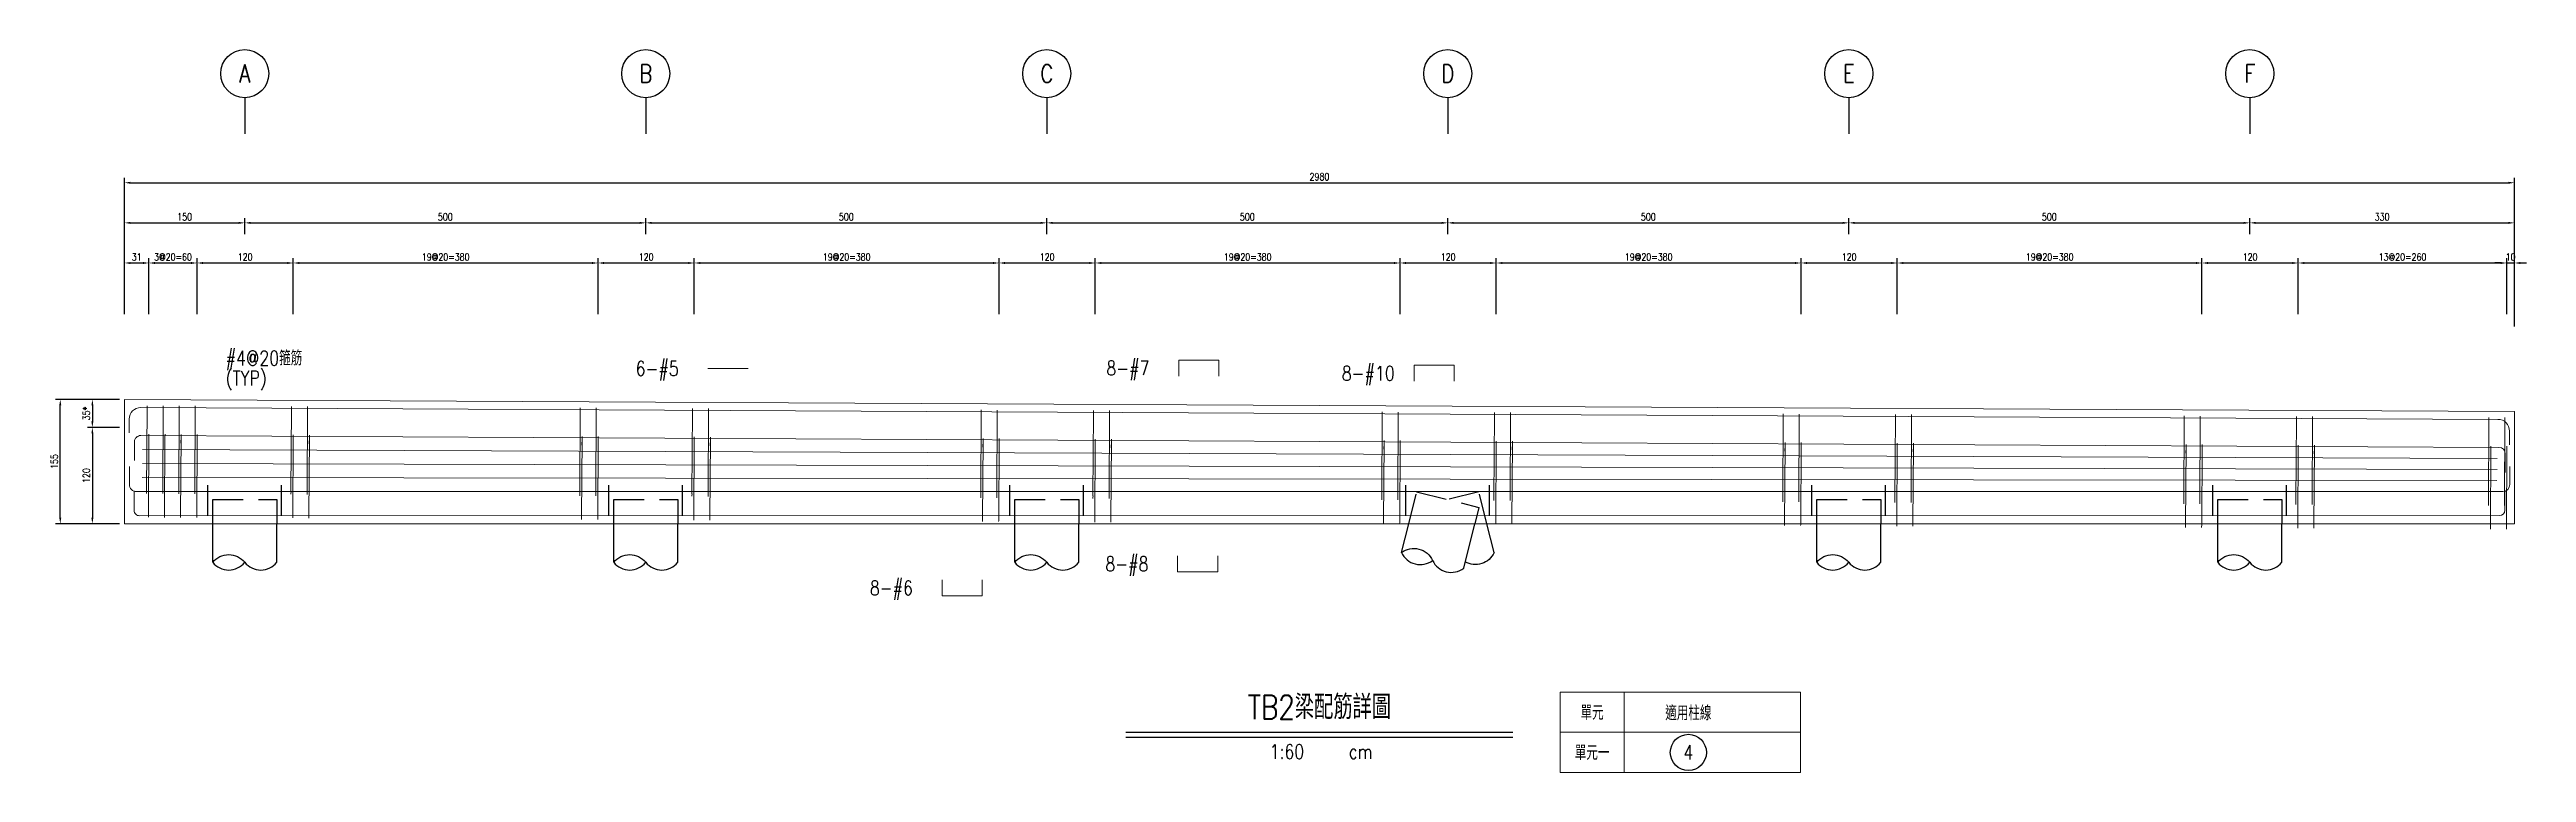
# Model space of a CAD drawing. Extents: x -4754 to 4976, y -19960 to 3841.
# Drawn here: x -359 to 2730, y -15910 to -15009 of the extents above; entities that cross this region are included whole.
import ezdxf
from ezdxf.enums import TextEntityAlignment as Align

# ---------------------------------------------------------------- set-up
doc = ezdxf.new("R2010")
doc.units = 0
doc.header["$LTSCALE"] = 3
doc.linetypes.add('DASHED', pattern=[19.05, 12.7, -6.35])
doc.layers.get('0').update_dxf_attribs({"linetype": 'CONTINUOUS'})
doc.layers.add('HB_0', color=7, linetype='CONTINUOUS', transparency=0.5)
for name, color, linetype in [('HB_DIM', 1, 'CONTINUOUS'), ('HB_SYMBOLS', 7, 'CONTINUOUS'), ('HB_TXT_CTEXT', 2, 'CONTINUOUS'), ('鋼筋', 3, 'CONTINUOUS')]:
    doc.layers.add(name, color=color, linetype=linetype)
doc.styles.get("Standard").update_dxf_attribs({"font": 'ROMANS.shx', "width": 0.8, "bigfont": 'chineset.shx'})
doc.dimstyles.new('30', dxfattribs={"dimscale": 3, "dimtxt": 3, "dimasz": 2.5, "dimexe": 2, "dimexo": 2, "dimgap": 1, "dimtad": 1, "dimdsep": 46, "dimtxsty": 'Standard', "dimcen": 0, "dimclrd": 256, "dimclre": 256, "dimclrt": 2, "dimadec": 0, "dimazin": 0, "dimtfac": 1, "dimtix": 1, "dimtmove": 2, "dimatfit": 3, "dimfxl": 1, "dimtolj": 1, "dimtzin": 0, "dimarcsym": 0})

msp = doc.modelspace()

# ---------------------------------------------------------------- texts
at = {"layer": 'HB_TXT_CTEXT', "linetype": 'Continuous', "width": 0.8}
for s, p in [('#4@20箍筋', (-139.229, -15393.418, 35.225)), ('(TYP)', (-139.229, -15418.418, 35.225)), (' 6-#5', (362.142, -15406.359, 50)), (' 8-#7', (949.051, -15405.823, -50)), (' 8-#10', (1242.523, -15412.301, -38)), (' 8-#8', (947.798, -15649.808, -50)), (' 8-#6', (654.132, -15679.826, -50))]:
    msp.add_text(s, height=18, dxfattribs=at).set_placement(p, align=Align.MIDDLE_LEFT)
for s, p in [('單元', (1564.573, -15834.802)), ('適用柱線', (1684.573, -15834.802)), ('單元一', (1564.573, -15884.802))]:
    msp.add_text(s, height=18, dxfattribs=at).set_placement(p, align=Align.MIDDLE)

# ---------------------------------------------------------------- blocks, each defined once
blk = doc.blocks.new('pile_vertical')
at = {"color": 252, "linetype": 'DASHED'}
for p, q in [((-46, 10), (-46, 50)), ((46, 10), (46, 50))]:
    blk.add_line(p, q, dxfattribs=at)
at = {"linetype": 'Continuous'}
for p, q in [((-40, -48.1), (-40, 0)), ((40, -48.1), (40, 0))]:
    blk.add_line(p, q, dxfattribs=at)
at = {"color": 252, "linetype": 'DASHED'}
blk.add_lwpolyline([(-40, 0), (-40, 30), (40, 30), (40, 0)], dxfattribs=at)
at = {"linetype": 'Continuous'}
for points in [[(-40, -48.1, -0.48), (0, -48.1, 0.48), (40, -48.1, 0.48)], [(-40, -48.1, 0.48), (0, -48.1, 0.48)]]:
    blk.add_lwpolyline(points, format="xyb", dxfattribs=at)
blk = doc.blocks.new('pile_racked_Transverse')
at = {"layer": 'HB_0', "color": 252, "linetype": 'DASHED'}
for p, q in [((-52.2, 10), (-52.2, 50)), ((52.2, 10), (52.2, 50))]:
    blk.add_line(p, q, dxfattribs=at)
at = {"layer": 'HB_0', "linetype": 'Continuous'}
for p, q in [((-57.7, -36), (-48.7, 0)), ((19.9, -55.4), (33.7, 0)), ((57.7, -36), (48.7, 0))]:
    blk.add_line(p, q, dxfattribs=at)
at = {"layer": 'HB_0', "color": 252, "linetype": 'DASHED'}
for points in [[(-48.7, 0), (-38.8, 39.7), (38.8, 20.3), (33.7, 0)], [(48.7, 0), (38.8, 39.7), (0, 30)]]:
    blk.add_lwpolyline(points, dxfattribs=at)
at = {"layer": 'HB_0', "linetype": 'Continuous'}
for points in [[(-57.7, -36, -0.48), (-18.9, -45.7, 0.48), (19.9, -55.4, 0.48)], [(-57.7, -36, 0.48), (-18.9, -45.7, 0.48)], [(57.7, -36, -0.439137), (21.8, -47.6, -0.439137)]]:
    blk.add_lwpolyline(points, format="xyb", dxfattribs=at)
blk = doc.blocks.new('line_guide')
at = {"color": 4, "linetype": 'Continuous'}
blk.add_line((0, 0), (0, -45), dxfattribs=at)
blk.add_circle((0, 30), 30, dxfattribs=at)
at = {"color": 4, "linetype": 'Continuous', "width": 0.8}
blk.add_attdef('A', text='', height=22.5, dxfattribs=at).set_placement((0, 30), align=Align.MIDDLE)
blk = doc.blocks.new('title_beam')
at = {"color": 3, "linetype": 'Continuous'}
blk.add_line((-241.2, 0), (241.2, 0), dxfattribs=at)
at = {"color": 1, "linetype": 'Continuous'}
blk.add_line((-241.2, -6), (241.2, -6), dxfattribs=at)
at = {"color": 3, "linetype": 'Continuous', "width": 0.8}
blk.add_attdef('TITLE', text='', height=30, dxfattribs=at).set_placement((0, 33), align=Align.MIDDLE)
at = {"linetype": 'Continuous', "width": 0.8}
blk.add_attdef('SCALE', text='', height=18, dxfattribs=at).set_placement((-40.6, -24), align=Align.MIDDLE)
blk.add_attdef('CM', (36.5, -33), '', height=18, dxfattribs=at)
blk = doc.blocks.new('line_tag')
at = {"layer": 'HB_SYMBOLS', "color": 4, "linetype": 'Continuous'}
blk.add_circle((0, 0), 22.5, dxfattribs=at)
at = {"color": 4, "linetype": 'Continuous', "width": 0.8}
blk.add_attdef('A', text='', height=18, dxfattribs=at).set_placement((0, 0), align=Align.MIDDLE)
blk = doc.blocks.new('*D419')
at = {"layer": 'HB_DIM', "linetype": 'Continuous', "lineweight": -2}
for p, q in [((-271.4, -15444.8), (-311.4, -15444.8)), ((-305.4, -15452.3), (-305.4, -15472.3)), ((-271.4, -15479.8), (-311.4, -15479.8))]:
    blk.add_line(p, q, dxfattribs=at)
at = {"layer": 'HB_DIM'}
for points in [[(-304.2, -15452.3), (-306.7, -15452.3), (-305.4, -15444.8)], [(-306.7, -15472.3), (-304.2, -15472.3), (-305.4, -15479.8)]]:
    blk.add_solid(points, dxfattribs=at)
at = {"layer": 'HB_DIM', "color": 2, "linetype": 'Continuous', "insert": (-312.9, -15462.3), "char_height": 9, "attachment_point": 5, "rotation": 90}
blk.add_mtext('\\A1;35*', dxfattribs=at)
blk = doc.blocks.new('*D420')
at = {"layer": 'HB_DIM', "linetype": 'Continuous', "lineweight": -2}
for p, q in [((-271.4, -15479.8), (-311.4, -15479.8)), ((-305.4, -15487.3), (-305.4, -15592.3)), ((-271.4, -15599.8), (-311.4, -15599.8))]:
    blk.add_line(p, q, dxfattribs=at)
at = {"layer": 'HB_DIM'}
for points in [[(-304.2, -15487.3), (-306.7, -15487.3), (-305.4, -15479.8)], [(-306.7, -15592.3), (-304.2, -15592.3), (-305.4, -15599.8)]]:
    blk.add_solid(points, dxfattribs=at)
at = {"layer": 'HB_DIM', "color": 2, "linetype": 'Continuous', "insert": (-312.9, -15539.8), "char_height": 9, "attachment_point": 5, "rotation": 90}
blk.add_mtext('\\A1;120', dxfattribs=at)
blk = doc.blocks.new('*D421')
at = {"layer": 'HB_DIM', "linetype": 'Continuous', "lineweight": -2}
for p, q in [((-265.4, -15338.8), (-265.4, -15268.8)), ((-257.9, -15274.8), (-242.4, -15274.8)), ((-234.9, -15338.8), (-234.9, -15268.8))]:
    blk.add_line(p, q, dxfattribs=at)
at = {"layer": 'HB_DIM'}
for points in [[(-257.9, -15273.6), (-257.9, -15276.1), (-265.4, -15274.8)], [(-242.4, -15276.1), (-242.4, -15273.6), (-234.9, -15274.8)]]:
    blk.add_solid(points, dxfattribs=at)
at = {"layer": 'HB_DIM', "color": 2, "linetype": 'Continuous', "insert": (-250.2, -15267.3), "char_height": 9, "attachment_point": 5, "rotation": 0}
blk.add_mtext('\\A1;31', dxfattribs=at)
blk = doc.blocks.new('*D422')
at = {"layer": 'HB_DIM', "linetype": 'Continuous', "lineweight": -2}
for p, q in [((-234.9, -15338.8), (-234.9, -15268.8)), ((-227.4, -15274.8), (-182.4, -15274.8)), ((-174.9, -15338.8), (-174.9, -15268.8))]:
    blk.add_line(p, q, dxfattribs=at)
at = {"layer": 'HB_DIM'}
for points in [[(-227.4, -15273.6), (-227.4, -15276.1), (-234.9, -15274.8)], [(-182.4, -15276.1), (-182.4, -15273.6), (-174.9, -15274.8)]]:
    blk.add_solid(points, dxfattribs=at)
at = {"layer": 'HB_DIM', "color": 2, "linetype": 'Continuous', "insert": (-204.9, -15267.3), "char_height": 9, "attachment_point": 5, "rotation": 0}
blk.add_mtext('\\A1;3@20=60', dxfattribs=at)
blk = doc.blocks.new('*D423')
at = {"layer": 'HB_DIM', "linetype": 'Continuous', "lineweight": -2}
for p, q in [((-174.9, -15338.8), (-174.9, -15268.8)), ((-167.4, -15274.8), (-62.4, -15274.8)), ((-54.9, -15338.8), (-54.9, -15268.8))]:
    blk.add_line(p, q, dxfattribs=at)
at = {"layer": 'HB_DIM'}
for points in [[(-167.4, -15273.6), (-167.4, -15276.1), (-174.9, -15274.8)], [(-62.4, -15276.1), (-62.4, -15273.6), (-54.9, -15274.8)]]:
    blk.add_solid(points, dxfattribs=at)
at = {"layer": 'HB_DIM', "color": 2, "linetype": 'Continuous', "insert": (-114.9, -15267.3), "char_height": 9, "attachment_point": 5, "rotation": 0}
blk.add_mtext('\\A1;120', dxfattribs=at)
blk = doc.blocks.new('*D424')
at = {"layer": 'HB_DIM', "linetype": 'Continuous', "lineweight": -2}
for p, q in [((-54.9, -15338.8), (-54.9, -15268.8)), ((-47.4, -15274.8), (317.6, -15274.8)), ((325.1, -15338.8), (325.1, -15268.8))]:
    blk.add_line(p, q, dxfattribs=at)
at = {"layer": 'HB_DIM'}
for points in [[(-47.4, -15273.6), (-47.4, -15276.1), (-54.9, -15274.8)], [(317.6, -15276.1), (317.6, -15273.6), (325.1, -15274.8)]]:
    blk.add_solid(points, dxfattribs=at)
at = {"layer": 'HB_DIM', "color": 2, "linetype": 'Continuous', "insert": (135.1, -15267.3), "char_height": 9, "attachment_point": 5, "rotation": 0}
blk.add_mtext('\\A1;19@20=380', dxfattribs=at)
blk = doc.blocks.new('*D425')
at = {"layer": 'HB_DIM', "linetype": 'Continuous', "lineweight": -2}
for p, q in [((325.1, -15338.8), (325.1, -15268.8)), ((332.6, -15274.8), (437.6, -15274.8)), ((445.1, -15338.8), (445.1, -15268.8))]:
    blk.add_line(p, q, dxfattribs=at)
at = {"layer": 'HB_DIM'}
for points in [[(332.6, -15273.6), (332.6, -15276.1), (325.1, -15274.8)], [(437.6, -15276.1), (437.6, -15273.6), (445.1, -15274.8)]]:
    blk.add_solid(points, dxfattribs=at)
at = {"layer": 'HB_DIM', "color": 2, "linetype": 'Continuous', "insert": (385.1, -15267.3), "char_height": 9, "attachment_point": 5, "rotation": 0}
blk.add_mtext('\\A1;120', dxfattribs=at)
blk = doc.blocks.new('*D426')
at = {"layer": 'HB_DIM', "linetype": 'Continuous', "lineweight": -2}
for p, q in [((445.1, -15338.8), (445.1, -15268.8)), ((452.6, -15274.8), (817.6, -15274.8)), ((825.1, -15338.8), (825.1, -15268.8))]:
    blk.add_line(p, q, dxfattribs=at)
at = {"layer": 'HB_DIM'}
for points in [[(452.6, -15273.6), (452.6, -15276.1), (445.1, -15274.8)], [(817.6, -15276.1), (817.6, -15273.6), (825.1, -15274.8)]]:
    blk.add_solid(points, dxfattribs=at)
at = {"layer": 'HB_DIM', "color": 2, "linetype": 'Continuous', "insert": (635.1, -15267.3), "char_height": 9, "attachment_point": 5, "rotation": 0}
blk.add_mtext('\\A1;19@20=380', dxfattribs=at)
blk = doc.blocks.new('*D427')
at = {"layer": 'HB_DIM', "linetype": 'Continuous', "lineweight": -2}
for p, q in [((825.1, -15338.8), (825.1, -15268.8)), ((832.6, -15274.8), (937.6, -15274.8)), ((945.1, -15338.8), (945.1, -15268.8))]:
    blk.add_line(p, q, dxfattribs=at)
at = {"layer": 'HB_DIM'}
for points in [[(832.6, -15273.6), (832.6, -15276.1), (825.1, -15274.8)], [(937.6, -15276.1), (937.6, -15273.6), (945.1, -15274.8)]]:
    blk.add_solid(points, dxfattribs=at)
at = {"layer": 'HB_DIM', "color": 2, "linetype": 'Continuous', "insert": (885.1, -15267.3), "char_height": 9, "attachment_point": 5, "rotation": 0}
blk.add_mtext('\\A1;120', dxfattribs=at)
blk = doc.blocks.new('*D428')
at = {"layer": 'HB_DIM', "linetype": 'Continuous', "lineweight": -2}
for p, q in [((945.1, -15338.8), (945.1, -15268.8)), ((952.6, -15274.8), (1317.6, -15274.8)), ((1325.1, -15338.8), (1325.1, -15268.8))]:
    blk.add_line(p, q, dxfattribs=at)
at = {"layer": 'HB_DIM'}
for points in [[(952.6, -15273.6), (952.6, -15276.1), (945.1, -15274.8)], [(1317.6, -15276.1), (1317.6, -15273.6), (1325.1, -15274.8)]]:
    blk.add_solid(points, dxfattribs=at)
at = {"layer": 'HB_DIM', "color": 2, "linetype": 'Continuous', "insert": (1135.1, -15267.3), "char_height": 9, "attachment_point": 5, "rotation": 0}
blk.add_mtext('\\A1;19@20=380', dxfattribs=at)
blk = doc.blocks.new('*D429')
at = {"layer": 'HB_DIM', "linetype": 'Continuous', "lineweight": -2}
for p, q in [((1325.1, -15338.8), (1325.1, -15268.8)), ((1332.6, -15274.8), (1437.6, -15274.8)), ((1445.1, -15338.8), (1445.1, -15268.8))]:
    blk.add_line(p, q, dxfattribs=at)
at = {"layer": 'HB_DIM'}
for points in [[(1332.6, -15273.6), (1332.6, -15276.1), (1325.1, -15274.8)], [(1437.6, -15276.1), (1437.6, -15273.6), (1445.1, -15274.8)]]:
    blk.add_solid(points, dxfattribs=at)
at = {"layer": 'HB_DIM', "color": 2, "linetype": 'Continuous', "insert": (1385.1, -15267.3), "char_height": 9, "attachment_point": 5, "rotation": 0}
blk.add_mtext('\\A1;120', dxfattribs=at)
blk = doc.blocks.new('*D430')
at = {"layer": 'HB_DIM', "linetype": 'Continuous', "lineweight": -2}
for p, q in [((1445.1, -15338.8), (1445.1, -15268.8)), ((1452.6, -15274.8), (1817.6, -15274.8)), ((1825.1, -15338.8), (1825.1, -15268.8))]:
    blk.add_line(p, q, dxfattribs=at)
at = {"layer": 'HB_DIM'}
for points in [[(1452.6, -15273.6), (1452.6, -15276.1), (1445.1, -15274.8)], [(1817.6, -15276.1), (1817.6, -15273.6), (1825.1, -15274.8)]]:
    blk.add_solid(points, dxfattribs=at)
at = {"layer": 'HB_DIM', "color": 2, "linetype": 'Continuous', "insert": (1635.1, -15267.3), "char_height": 9, "attachment_point": 5, "rotation": 0}
blk.add_mtext('\\A1;19@20=380', dxfattribs=at)
blk = doc.blocks.new('*D431')
at = {"layer": 'HB_DIM', "linetype": 'Continuous', "lineweight": -2}
for p, q in [((1825.1, -15338.8), (1825.1, -15268.8)), ((1832.6, -15274.8), (1937.6, -15274.8)), ((1945.1, -15338.8), (1945.1, -15268.8))]:
    blk.add_line(p, q, dxfattribs=at)
at = {"layer": 'HB_DIM'}
for points in [[(1832.6, -15273.6), (1832.6, -15276.1), (1825.1, -15274.8)], [(1937.6, -15276.1), (1937.6, -15273.6), (1945.1, -15274.8)]]:
    blk.add_solid(points, dxfattribs=at)
at = {"layer": 'HB_DIM', "color": 2, "linetype": 'Continuous', "insert": (1885.1, -15267.3), "char_height": 9, "attachment_point": 5, "rotation": 0}
blk.add_mtext('\\A1;120', dxfattribs=at)
blk = doc.blocks.new('*D432')
at = {"layer": 'HB_DIM', "linetype": 'Continuous', "lineweight": -2}
for p, q in [((1945.1, -15338.8), (1945.1, -15268.8)), ((1952.6, -15274.8), (2317.5, -15274.8)), ((2325, -15338.8), (2325, -15268.8))]:
    blk.add_line(p, q, dxfattribs=at)
at = {"layer": 'HB_DIM'}
for points in [[(1952.6, -15273.6), (1952.6, -15276.1), (1945.1, -15274.8)], [(2317.5, -15276.1), (2317.5, -15273.6), (2325, -15274.8)]]:
    blk.add_solid(points, dxfattribs=at)
at = {"layer": 'HB_DIM', "color": 2, "linetype": 'Continuous', "insert": (2135.1, -15267.3), "char_height": 9, "attachment_point": 5, "rotation": 0}
blk.add_mtext('\\A1;19@20=380', dxfattribs=at)
blk = doc.blocks.new('*D433')
at = {"layer": 'HB_DIM', "linetype": 'Continuous', "lineweight": -2}
for p, q in [((2325, -15338.8), (2325, -15268.8)), ((2332.5, -15274.8), (2437.5, -15274.8)), ((2445, -15338.8), (2445, -15268.8))]:
    blk.add_line(p, q, dxfattribs=at)
at = {"layer": 'HB_DIM'}
for points in [[(2332.5, -15273.6), (2332.5, -15276.1), (2325, -15274.8)], [(2437.5, -15276.1), (2437.5, -15273.6), (2445, -15274.8)]]:
    blk.add_solid(points, dxfattribs=at)
at = {"layer": 'HB_DIM', "color": 2, "linetype": 'Continuous', "insert": (2385, -15267.3), "char_height": 9, "attachment_point": 5, "rotation": 0}
blk.add_mtext('\\A1;120', dxfattribs=at)
blk = doc.blocks.new('*D434')
at = {"layer": 'HB_DIM', "linetype": 'Continuous', "lineweight": -2}
for p, q in [((2445, -15338.8), (2445, -15268.8)), ((2452.5, -15274.8), (2697.5, -15274.8)), ((2705, -15338.8), (2705, -15268.8))]:
    blk.add_line(p, q, dxfattribs=at)
at = {"layer": 'HB_DIM'}
for points in [[(2452.5, -15273.6), (2452.5, -15276.1), (2445, -15274.8)], [(2697.5, -15276.1), (2697.5, -15273.6), (2705, -15274.8)]]:
    blk.add_solid(points, dxfattribs=at)
at = {"layer": 'HB_DIM', "color": 2, "linetype": 'Continuous', "insert": (2575, -15267.3), "char_height": 9, "attachment_point": 5, "rotation": 0}
blk.add_mtext('\\A1;13@20=260', dxfattribs=at)
blk = doc.blocks.new('*D435')
at = {"layer": 'HB_DIM', "linetype": 'Continuous', "lineweight": -2}
for p, q in [((2697.5, -15274.8), (2690, -15274.8)), ((2705, -15338.8), (2705, -15268.8)), ((2705, -15274.8), (2714.6, -15274.8)), ((2714.6, -15338.8), (2714.6, -15268.8)), ((2722.1, -15274.8), (2729.6, -15274.8))]:
    blk.add_line(p, q, dxfattribs=at)
at = {"layer": 'HB_DIM'}
for points in [[(2697.5, -15276.1), (2697.5, -15273.6), (2705, -15274.8)], [(2722.1, -15273.6), (2722.1, -15276.1), (2714.6, -15274.8)]]:
    blk.add_solid(points, dxfattribs=at)
at = {"layer": 'HB_DIM', "color": 2, "linetype": 'Continuous', "insert": (2709.8, -15267.3), "char_height": 9, "attachment_point": 5, "rotation": 0}
blk.add_mtext('\\A1;10', dxfattribs=at)
blk = doc.blocks.new('*D436')
at = {"layer": 'HB_DIM', "linetype": 'Continuous', "lineweight": -2}
for p, q in [((-265.4, -15338.8), (-265.4, -15168.8)), ((-257.9, -15174.8), (2707.1, -15174.8)), ((2714.6, -15353.8), (2714.6, -15168.8))]:
    blk.add_line(p, q, dxfattribs=at)
at = {"layer": 'HB_DIM'}
for points in [[(-257.9, -15173.6), (-257.9, -15176.1), (-265.4, -15174.8)], [(2707.1, -15176.1), (2707.1, -15173.6), (2714.6, -15174.8)]]:
    blk.add_solid(points, dxfattribs=at)
at = {"layer": 'HB_DIM', "color": 2, "linetype": 'Continuous', "insert": (1224.6, -15167.3), "char_height": 9, "attachment_point": 5, "rotation": 0}
blk.add_mtext('\\A1;2980', dxfattribs=at)
blk = doc.blocks.new('*D437')
at = {"layer": 'HB_DIM', "linetype": 'Continuous', "lineweight": -2}
for p, q in [((-265.4, -15338.8), (-265.4, -15218.8)), ((-257.9, -15224.8), (-122.9, -15224.8)), ((-115.4, -15238.8), (-115.4, -15218.8))]:
    blk.add_line(p, q, dxfattribs=at)
at = {"layer": 'HB_DIM'}
for points in [[(-257.9, -15223.6), (-257.9, -15226.1), (-265.4, -15224.8)], [(-122.9, -15226.1), (-122.9, -15223.6), (-115.4, -15224.8)]]:
    blk.add_solid(points, dxfattribs=at)
at = {"layer": 'HB_DIM', "color": 2, "linetype": 'Continuous', "insert": (-190.4, -15217.3), "char_height": 9, "attachment_point": 5, "rotation": 0}
blk.add_mtext('\\A1;150', dxfattribs=at)
blk = doc.blocks.new('*D438')
at = {"layer": 'HB_DIM', "linetype": 'Continuous', "lineweight": -2}
for p, q in [((-115.4, -15238.8), (-115.4, -15218.8)), ((-107.9, -15224.8), (377.1, -15224.8)), ((384.6, -15238.8), (384.6, -15218.8))]:
    blk.add_line(p, q, dxfattribs=at)
at = {"layer": 'HB_DIM'}
for points in [[(-107.9, -15223.6), (-107.9, -15226.1), (-115.4, -15224.8)], [(377.1, -15226.1), (377.1, -15223.6), (384.6, -15224.8)]]:
    blk.add_solid(points, dxfattribs=at)
at = {"layer": 'HB_DIM', "color": 2, "linetype": 'Continuous', "insert": (134.6, -15217.3), "char_height": 9, "attachment_point": 5, "rotation": 0}
blk.add_mtext('\\A1;500', dxfattribs=at)
blk = doc.blocks.new('*D439')
at = {"layer": 'HB_DIM', "linetype": 'Continuous', "lineweight": -2}
for p, q in [((384.6, -15238.8), (384.6, -15218.8)), ((392.1, -15224.8), (877.1, -15224.8)), ((884.6, -15238.8), (884.6, -15218.8))]:
    blk.add_line(p, q, dxfattribs=at)
at = {"layer": 'HB_DIM'}
for points in [[(392.1, -15223.6), (392.1, -15226.1), (384.6, -15224.8)], [(877.1, -15226.1), (877.1, -15223.6), (884.6, -15224.8)]]:
    blk.add_solid(points, dxfattribs=at)
at = {"layer": 'HB_DIM', "color": 2, "linetype": 'Continuous', "insert": (634.6, -15217.3), "char_height": 9, "attachment_point": 5, "rotation": 0}
blk.add_mtext('\\A1;500', dxfattribs=at)
blk = doc.blocks.new('*D440')
at = {"layer": 'HB_DIM', "linetype": 'Continuous', "lineweight": -2}
for p, q in [((884.6, -15238.8), (884.6, -15218.8)), ((892.1, -15224.8), (1377.1, -15224.8)), ((1384.6, -15238.8), (1384.6, -15218.8))]:
    blk.add_line(p, q, dxfattribs=at)
at = {"layer": 'HB_DIM'}
for points in [[(892.1, -15223.6), (892.1, -15226.1), (884.6, -15224.8)], [(1377.1, -15226.1), (1377.1, -15223.6), (1384.6, -15224.8)]]:
    blk.add_solid(points, dxfattribs=at)
at = {"layer": 'HB_DIM', "color": 2, "linetype": 'Continuous', "insert": (1134.6, -15217.3), "char_height": 9, "attachment_point": 5, "rotation": 0}
blk.add_mtext('\\A1;500', dxfattribs=at)
blk = doc.blocks.new('*D441')
at = {"layer": 'HB_DIM', "linetype": 'Continuous', "lineweight": -2}
for p, q in [((1384.6, -15238.8), (1384.6, -15218.8)), ((1392.1, -15224.8), (1877.1, -15224.8)), ((1884.6, -15238.8), (1884.6, -15218.8))]:
    blk.add_line(p, q, dxfattribs=at)
at = {"layer": 'HB_DIM'}
for points in [[(1392.1, -15223.6), (1392.1, -15226.1), (1384.6, -15224.8)], [(1877.1, -15226.1), (1877.1, -15223.6), (1884.6, -15224.8)]]:
    blk.add_solid(points, dxfattribs=at)
at = {"layer": 'HB_DIM', "color": 2, "linetype": 'Continuous', "insert": (1634.6, -15217.3), "char_height": 9, "attachment_point": 5, "rotation": 0}
blk.add_mtext('\\A1;500', dxfattribs=at)
blk = doc.blocks.new('*D442')
at = {"layer": 'HB_DIM', "linetype": 'Continuous', "lineweight": -2}
for p, q in [((1884.6, -15238.8), (1884.6, -15218.8)), ((1892.1, -15224.8), (2377.1, -15224.8)), ((2384.6, -15238.8), (2384.6, -15218.8))]:
    blk.add_line(p, q, dxfattribs=at)
at = {"layer": 'HB_DIM'}
for points in [[(1892.1, -15223.6), (1892.1, -15226.1), (1884.6, -15224.8)], [(2377.1, -15226.1), (2377.1, -15223.6), (2384.6, -15224.8)]]:
    blk.add_solid(points, dxfattribs=at)
at = {"layer": 'HB_DIM', "color": 2, "linetype": 'Continuous', "insert": (2134.6, -15217.3), "char_height": 9, "attachment_point": 5, "rotation": 0}
blk.add_mtext('\\A1;500', dxfattribs=at)
blk = doc.blocks.new('*D443')
at = {"layer": 'HB_DIM', "linetype": 'Continuous', "lineweight": -2}
for p, q in [((2384.6, -15238.8), (2384.6, -15218.8)), ((2392.1, -15224.8), (2707.1, -15224.8)), ((2714.6, -15338.8), (2714.6, -15218.8))]:
    blk.add_line(p, q, dxfattribs=at)
at = {"layer": 'HB_DIM'}
for points in [[(2392.1, -15223.6), (2392.1, -15226.1), (2384.6, -15224.8)], [(2707.1, -15226.1), (2707.1, -15223.6), (2714.6, -15224.8)]]:
    blk.add_solid(points, dxfattribs=at)
at = {"layer": 'HB_DIM', "color": 2, "linetype": 'Continuous', "insert": (2549.6, -15217.3), "char_height": 9, "attachment_point": 5, "rotation": 0}
blk.add_mtext('\\A1;330', dxfattribs=at)
blk = doc.blocks.new('*D444')
at = {"layer": 'HB_DIM', "linetype": 'Continuous', "lineweight": -2}
for p, q in [((-281.4, -15444.8), (-351.4, -15444.8)), ((-345.4, -15592.3), (-345.4, -15452.3)), ((-281.4, -15599.8), (-351.4, -15599.8))]:
    blk.add_line(p, q, dxfattribs=at)
at = {"layer": 'HB_DIM'}
for points in [[(-344.2, -15452.3), (-346.7, -15452.3), (-345.4, -15444.8)], [(-346.7, -15592.3), (-344.2, -15592.3), (-345.4, -15599.8)]]:
    blk.add_solid(points, dxfattribs=at)
at = {"layer": 'HB_DIM', "color": 2, "linetype": 'Continuous', "insert": (-352.9, -15522.3), "char_height": 9, "attachment_point": 5, "rotation": 90}
blk.add_mtext('\\A1;155', dxfattribs=at)

# ---------------------------------------------------------------- dimensions: what is measured, and where the dimension line sits
at = {"layer": 'HB_DIM', "linetype": 'Continuous'}
for base, p1, p2, angle, override, picture, middle in [((2714.573, -15174.802), (-265.427, -15344.802), (2714.573, -15359.802), 0, {"dimdec": 0, "dimpost": '<>'}, '*D436', (1224.573, -15167.302)), ((-115.427, -15224.802), (-265.427, -15344.802), (-115.427, -15244.802, -2619), 0, {"dimdec": 0, "dimpost": '<>'}, '*D437', (-190.427, -15217.302)), ((384.573, -15224.802), (-115.427, -15244.802, -2619), (384.573, -15244.802, -2119), 0, {"dimdec": 0, "dimpost": '<>'}, '*D438', (134.573, -15217.302)), ((884.573, -15224.802), (384.573, -15244.802, -2119), (884.573, -15244.802, -1619), 0, {"dimdec": 0, "dimpost": '<>'}, '*D439', (634.573, -15217.302)), ((1384.573, -15224.802), (884.573, -15244.802, -1619), (1384.573, -15244.802, -1119), 0, {"dimdec": 0, "dimpost": '<>'}, '*D440', (1134.573, -15217.302)), ((1884.573, -15224.802), (1384.573, -15244.802, -1119), (1884.573, -15244.802, -619), 0, {"dimdec": 0, "dimpost": '<>'}, '*D441', (1634.573, -15217.302)), ((2384.573, -15224.802), (1884.573, -15244.802, -619), (2384.573, -15244.802, -119), 0, {"dimdec": 0, "dimpost": '<>'}, '*D442', (2134.573, -15217.302)), ((2714.573, -15224.802), (2384.573, -15244.802, -119), (2714.573, -15344.802), 0, {"dimdec": 0, "dimpost": '<>'}, '*D443', (2549.573, -15217.302)), ((-234.919, -15274.802), (-265.427, -15344.802), (-234.919, -15344.802, 45.395), 0, {"dimdec": 0, "dimpost": '<>'}, '*D421', (-250.173, -15267.302)), ((-54.921, -15274.802), (-174.92, -15344.802, 45.395), (-54.921, -15344.802, 45.395), 0, {"dimdec": 0, "dimpost": '<>'}, '*D423', (-114.921, -15267.302)), ((445.072, -15274.802), (325.074, -15344.802, 45.395), (445.072, -15344.802, 45.395), 0, {"dimdec": 0, "dimpost": '<>'}, '*D425', (385.073, -15267.302)), ((945.066, -15274.802), (825.067, -15344.802, 45.395), (945.066, -15344.802, 45.395), 0, {"dimdec": 0, "dimpost": '<>'}, '*D427', (885.067, -15267.302)), ((1445.06, -15274.802), (1325.061, -15344.802, 45.395), (1445.06, -15344.802, 45.395), 0, {"dimdec": 0, "dimpost": '<>'}, '*D429', (1385.06, -15267.302)), ((1945.053, -15274.802), (1825.055, -15344.802, 45.395), (1945.053, -15344.802, 45.395), 0, {"dimdec": 0, "dimpost": '<>'}, '*D431', (1885.054, -15267.302)), ((2445.047, -15274.802), (2325.048, -15344.802, 45.395), (2445.047, -15344.802, 45.395), 0, {"dimdec": 0, "dimpost": '<>'}, '*D433', (2385.048, -15267.302)), ((2714.573, -15274.802), (2705.044, -15344.802, 45.395), (2714.573, -15344.802), 0, {"dimdec": 0, "dimpost": '<>'}, '*D435', (2709.808, -15267.302)), ((-345.427, -15444.802), (-275.427, -15599.802), (-275.427, -15444.802), 90, {"dimtad": 4, "dimdec": 0, "dimpost": '<>'}, '*D444', (-352.927, -15522.302)), ((-305.427, -15599.802), (-265.427, -15479.802), (-265.427, -15599.802), 90, {"dimtad": 4, "dimdec": 0, "dimpost": '<>'}, '*D420', (-312.927, -15539.802))]:
    dim = msp.add_linear_dim(base=base, p1=p1, p2=p2, angle=angle, dimstyle='30', override=override, dxfattribs=at)
    dim.commit()
    dim.dimension.update_dxf_attribs({"geometry": picture, "text_midpoint": middle})
for base, p1, p2, angle, text, override, picture, middle in [((-174.92, -15274.802), (-234.919, -15344.802, 45.395), (-174.92, -15344.802, 45.395), 0, '3@20=<>', {"dimdec": 0, "dimpost": '<>'}, '*D422', (-204.92, -15267.302)), ((325.074, -15274.802), (-54.921, -15344.802, 45.395), (325.074, -15344.802, 45.395), 0, '19@20=<>', {"dimdec": 0, "dimpost": '<>'}, '*D424', (135.076, -15267.302)), ((825.067, -15274.802), (445.072, -15344.802, 45.395), (825.067, -15344.802, 45.395), 0, '19@20=<>', {"dimdec": 0, "dimpost": '<>'}, '*D426', (635.07, -15267.302)), ((1325.061, -15274.802), (945.066, -15344.802, 45.395), (1325.061, -15344.802, 45.395), 0, '19@20=<>', {"dimdec": 0, "dimpost": '<>'}, '*D428', (1135.063, -15267.302)), ((1825.055, -15274.802), (1445.06, -15344.802, 45.395), (1825.055, -15344.802, 45.395), 0, '19@20=<>', {"dimdec": 0, "dimpost": '<>'}, '*D430', (1635.057, -15267.302)), ((2325.048, -15274.802), (1945.053, -15344.802, 45.395), (2325.048, -15344.802, 45.395), 0, '19@20=<>', {"dimdec": 0, "dimpost": '<>'}, '*D432', (2135.051, -15267.302)), ((2705.044, -15274.802), (2445.047, -15344.802, 45.395), (2705.044, -15344.802, 45.395), 0, '13@20=<>', {"dimdec": 0, "dimpost": '<>'}, '*D434', (2575.045, -15267.302)), ((-305.427, -15479.802), (-265.427, -15444.802), (-265.427, -15479.802), 90, '<>*', {"dimtad": 4, "dimdec": 0, "dimpost": '<>'}, '*D419', (-312.927, -15462.302))]:
    dim = msp.add_linear_dim(base=base, p1=p1, p2=p2, angle=angle, text=text, dimstyle='30', override=override, dxfattribs=at)
    dim.commit()
    dim.dimension.update_dxf_attribs({"geometry": picture, "text_midpoint": middle})

# ---------------------------------------------------------------- linework, layer by layer
at = {"layer": 'HB_0', "lineweight": 5}
msp.add_lwpolyline([(-265.427, -15599.802), (-265.427, -15444.802), (2714.573, -15459.802), (2714.573, -15599.802), (-265.427, -15599.802)], dxfattribs=at)
at = {"layer": 'HB_DIM', "color": 1, "linetype": 'Continuous'}
for points in [[(-217.229, -15453.418, 0, 1.25, 0), (-207.229, -15443.418, 0, 0, 0), (-157.229, -15393.418, 0, 0, 0), (-139.229, -15393.418, 0, 0, 0)], [(-214.868, -15488.963, 0, 1.25, 0), (-207.161, -15476.186, 0, 0, 0), (-157.229, -15393.418, 0, 0, 0), (-139.229, -15393.418, 0, 0, 0)], [(344.142, -15526.359, 0, 1.25, 0), (344.142, -15511.359, 0, 0, 0), (344.142, -15406.359, 0, 0, 0), (362.142, -15406.359, 0, 0, 0)], [(344.142, -15543.104, 0, 1.25, 0), (344.142, -15528.104, 0, 0, 0), (344.142, -15406.359, 0, 0, 0), (362.142, -15406.359, 0, 0, 0)], [(344.142, -15509.614, 0, 1.25, 0), (344.142, -15494.614, 0, 0, 0), (344.142, -15406.359, 0, 0, 0), (362.142, -15406.359, 0, 0, 0)], [(931.051, -15495.823, 0, 1.25, 0), (931.051, -15480.823, 0, 0, 0), (931.051, -15405.823, 0, 0, 0), (949.051, -15405.823, 0, 0, 0)], [(1224.523, -15462.301, 0, 1.25, 0), (1224.523, -15447.301, 0, 0, 0), (1224.523, -15412.301, 0, 0, 0), (1242.523, -15412.301, 0, 0, 0)], [(929.798, -15559.808, 0, 1.25, 0), (929.798, -15574.808, 0, 0, 0), (929.798, -15649.808, 0, 0, 0), (947.798, -15649.808, 0, 0, 0)], [(636.132, -15589.826, 0, 1.25, 0), (636.132, -15604.826, 0, 0, 0), (636.132, -15679.826, 0, 0, 0), (654.132, -15679.826, 0, 0, 0)]]:
    msp.add_lwpolyline(points, format="xyseb", dxfattribs=at)
at = {"layer": 'HB_TXT_CTEXT', "lineweight": 5}
msp.add_line((462.142, -15406.359, 50), (512.142, -15406.359, 50), dxfattribs=at)
at = {"layer": 'HB_TXT_CTEXT', "color": 4, "lineweight": 5, "true_color": 0x00ffff}
for p, q in [((1604.573, -15809.802), (1604.573, -15909.802)), ((1524.573, -15859.802), (1824.573, -15859.802))]:
    msp.add_line(p, q, dxfattribs=at)
msp.add_lwpolyline([(1524.573, -15809.802), (1524.573, -15909.802), (1824.573, -15909.802), (1824.573, -15809.802), (1524.573, -15809.802)], dxfattribs=at)
at = {"layer": 'HB_TXT_CTEXT', "lineweight": 5}
for points in [[(1049.051, -15415.823, -50), (1049.051, -15395.823, -50), (1099.051, -15395.823, -50), (1099.051, -15415.823, -50)], [(1342.523, -15422.301, -38), (1342.523, -15402.301, -38), (1392.523, -15402.301, -38), (1392.523, -15422.301, -38)], [(1047.798, -15639.808, -50), (1047.798, -15659.808, -50), (1097.798, -15659.808, -50), (1097.798, -15639.808, -50)], [(754.132, -15669.826, -50), (754.132, -15689.826, -50), (804.132, -15689.826, -50), (804.132, -15669.826, -50)]]:
    msp.add_polyline3d(points, dxfattribs=at)
at = {"layer": '鋼筋', "lineweight": 5}
for p, q in [((-259.636, -15486.441, -38), (-259.55, -15469.321, -38)), ((-259.636, -15486.441, -27.143), (-259.55, -15469.321, -27.143)), ((-259.636, -15486.441, -16.286), (-259.55, -15469.321, -16.286)), ((-259.636, -15486.441, -5.429), (-259.55, -15469.321, -5.429)), ((-259.636, -15486.441, 5.429), (-259.55, -15469.321, 5.429)), ((-259.636, -15486.441, 16.286), (-259.55, -15469.321, 16.286)), ((-259.636, -15486.441, 27.143), (-259.55, -15469.321, 27.143)), ((-259.636, -15486.441, 38), (-259.55, -15469.321, 38)), ((-244.987, -15454.905, -38), (2694.033, -15469.698, -38)), ((-244.987, -15454.905, -27.143), (2694.033, -15469.698, -27.143)), ((-244.987, -15454.905, -16.286), (2694.033, -15469.698, -16.286)), ((-244.987, -15454.905, -5.429), (2694.033, -15469.698, -5.429)), ((-244.987, -15454.905, 5.429), (2694.033, -15469.698, 5.429)), ((-244.987, -15454.905, 16.286), (2694.033, -15469.698, 16.286)), ((-244.987, -15454.905, 27.143), (2694.033, -15469.698, 27.143)), ((-244.987, -15454.905, 38), (2694.033, -15469.698, 38)), ((-237.242, -15455.902, 40.245), (-237.761, -15559.041, 40.245)), ((-237.761, -15559.041, -40.245), (-237.242, -15455.902, -40.245)), ((-237.28, -15463.522, 33.895), (-237.242, -15455.902, 33.895)), ((-237.242, -15455.902, -33.895), (-237.28, -15463.522, -33.895)), ((-217.242, -15456.002, 40.245), (-217.761, -15559.142, 40.245)), ((-217.761, -15559.142, -40.245), (-217.242, -15456.002, -40.245)), ((-217.281, -15463.622, 33.895), (-217.242, -15456.002, 33.895)), ((-217.242, -15456.002, -33.895), (-217.281, -15463.622, -33.895)), ((-197.242, -15456.103, 40.245), (-197.762, -15559.242, 40.245)), ((-197.762, -15559.242, -40.245), (-197.242, -15456.103, -40.245)), ((-197.281, -15463.723, 33.895), (-197.242, -15456.103, 33.895)), ((-197.242, -15456.103, -33.895), (-197.281, -15463.723, -33.895)), ((-177.243, -15456.204, 40.245), (-177.762, -15559.343, 40.245)), ((-177.762, -15559.343, -40.245), (-177.243, -15456.204, -40.245)), ((-177.281, -15463.824, 33.895), (-177.243, -15456.204, 33.895)), ((-177.243, -15456.204, -33.895), (-177.281, -15463.824, -33.895)), ((-57.244, -15456.808, 40.245), (-57.763, -15559.947, 40.245)), ((-57.763, -15559.947, -40.245), (-57.244, -15456.808, -40.245)), ((-57.283, -15464.428, 33.895), (-57.244, -15456.808, 33.895)), ((-57.244, -15456.808, -33.895), (-57.283, -15464.428, -33.895)), ((-37.244, -15456.908, 40.245), (-37.764, -15560.048, 40.245)), ((-37.764, -15560.048, -40.245), (-37.244, -15456.908, -40.245)), ((-37.283, -15464.528, 33.895), (-37.244, -15456.908, 33.895)), ((-37.244, -15456.908, -33.895), (-37.283, -15464.528, -33.895)), ((302.751, -15458.62, 40.245), (302.232, -15561.759, 40.245)), ((302.232, -15561.759, -40.245), (302.751, -15458.62, -40.245)), ((302.713, -15466.24, 33.895), (302.751, -15458.62, 33.895)), ((302.751, -15458.62, -33.895), (302.713, -15466.24, -33.895)), ((322.751, -15458.72, 40.245), (322.232, -15561.86, 40.245)), ((322.232, -15561.86, -40.245), (322.751, -15458.72, -40.245)), ((322.713, -15466.34, 33.895), (322.751, -15458.72, 33.895)), ((322.751, -15458.72, -33.895), (322.713, -15466.34, -33.895)), ((442.749, -15459.324, 40.245), (442.23, -15562.464, 40.245)), ((442.23, -15562.464, -40.245), (442.749, -15459.324, -40.245)), ((442.711, -15466.944, 33.895), (442.749, -15459.324, 33.895)), ((442.749, -15459.324, -33.895), (442.711, -15466.944, -33.895)), ((462.749, -15459.425, 40.245), (462.23, -15562.564, 40.245)), ((462.23, -15562.564, -40.245), (462.749, -15459.425, -40.245)), ((462.711, -15467.045, 33.895), (462.749, -15459.425, 33.895)), ((462.749, -15459.425, -33.895), (462.711, -15467.045, -33.895)), ((802.745, -15461.137, 40.245), (802.226, -15564.276, 40.245)), ((802.226, -15564.276, -40.245), (802.745, -15461.137, -40.245)), ((802.707, -15468.756, 33.895), (802.745, -15461.137, 33.895)), ((802.745, -15461.137, -33.895), (802.707, -15468.756, -33.895)), ((822.745, -15461.237, 40.245), (822.225, -15564.377, 40.245)), ((822.225, -15564.377, -40.245), (822.745, -15461.237, -40.245)), ((822.706, -15468.857, 33.895), (822.745, -15461.237, 33.895)), ((822.745, -15461.237, -33.895), (822.706, -15468.857, -33.895)), ((942.743, -15461.841, 40.245), (942.224, -15564.981, 40.245)), ((942.224, -15564.981, -40.245), (942.743, -15461.841, -40.245)), ((942.705, -15469.461, 33.895), (942.743, -15461.841, 33.895)), ((942.743, -15461.841, -33.895), (942.705, -15469.461, -33.895)), ((962.743, -15461.942, 40.245), (962.224, -15565.081, 40.245)), ((962.224, -15565.081, -40.245), (962.743, -15461.942, -40.245)), ((962.705, -15469.562, 33.895), (962.743, -15461.942, 33.895)), ((962.743, -15461.942, -33.895), (962.705, -15469.562, -33.895)), ((1302.739, -15463.653, 40.245), (1302.219, -15566.793, 40.245)), ((1302.219, -15566.793, -40.245), (1302.739, -15463.653, -40.245)), ((1302.7, -15471.273, 33.895), (1302.739, -15463.653, 33.895)), ((1302.739, -15463.653, -33.895), (1302.7, -15471.273, -33.895)), ((1322.738, -15463.754, 40.245), (1322.219, -15566.893, 40.245)), ((1322.219, -15566.893, -40.245), (1322.738, -15463.754, -40.245)), ((1322.7, -15471.374, 33.895), (1322.738, -15463.754, 33.895)), ((1322.738, -15463.754, -33.895), (1322.7, -15471.374, -33.895)), ((1442.737, -15464.358, 40.245), (1442.218, -15567.497, 40.245)), ((1442.218, -15567.497, -40.245), (1442.737, -15464.358, -40.245)), ((1442.698, -15471.978, 33.895), (1442.737, -15464.358, 33.895)), ((1442.737, -15464.358, -33.895), (1442.698, -15471.978, -33.895)), ((1462.737, -15464.459, 40.245), (1462.217, -15567.598, 40.245)), ((1462.217, -15567.598, -40.245), (1462.737, -15464.459, -40.245)), ((1462.698, -15472.079, 33.895), (1462.737, -15464.459, 33.895)), ((1462.737, -15464.459, -33.895), (1462.698, -15472.079, -33.895)), ((1802.732, -15466.17, 40.245), (1802.213, -15569.309, 40.245)), ((1802.213, -15569.309, -40.245), (1802.732, -15466.17, -40.245)), ((1802.694, -15473.79, 33.895), (1802.732, -15466.17, 33.895)), ((1802.732, -15466.17, -33.895), (1802.694, -15473.79, -33.895)), ((1822.732, -15466.271, 40.245), (1822.213, -15569.41, 40.245)), ((1822.213, -15569.41, -40.245), (1822.732, -15466.271, -40.245)), ((1822.694, -15473.891, 33.895), (1822.732, -15466.271, 33.895)), ((1822.732, -15466.271, -33.895), (1822.694, -15473.891, -33.895)), ((1942.73, -15466.875, 40.245), (1942.211, -15570.014, 40.245)), ((1942.211, -15570.014, -40.245), (1942.73, -15466.875, -40.245)), ((1942.692, -15474.495, 33.895), (1942.73, -15466.875, 33.895)), ((1942.73, -15466.875, -33.895), (1942.692, -15474.495, -33.895)), ((1962.73, -15466.975, 40.245), (1962.211, -15570.115, 40.245)), ((1962.211, -15570.115, -40.245), (1962.73, -15466.975, -40.245)), ((1962.692, -15474.595, 33.895), (1962.73, -15466.975, 33.895)), ((1962.73, -15466.975, -33.895), (1962.692, -15474.595, -33.895)), ((2302.726, -15468.687, 40.245), (2302.207, -15571.826, 40.245)), ((2302.207, -15571.826, -40.245), (2302.726, -15468.687, -40.245)), ((2302.688, -15476.307, 33.895), (2302.726, -15468.687, 33.895)), ((2302.726, -15468.687, -33.895), (2302.688, -15476.307, -33.895)), ((2322.726, -15468.787, 40.245), (2322.206, -15571.927, 40.245)), ((2322.206, -15571.927, -40.245), (2322.726, -15468.787, -40.245)), ((2322.687, -15476.407, 33.895), (2322.726, -15468.787, 33.895)), ((2322.726, -15468.787, -33.895), (2322.687, -15476.407, -33.895)), ((2442.724, -15469.391, 40.245), (2442.205, -15572.531, 40.245)), ((2442.205, -15572.531, -40.245), (2442.724, -15469.391, -40.245)), ((2442.686, -15477.011, 33.895), (2442.724, -15469.391, 33.895)), ((2442.724, -15469.391, -33.895), (2442.686, -15477.011, -33.895)), ((2462.724, -15469.492, 40.245), (2462.205, -15572.631, 40.245)), ((2462.205, -15572.631, -40.245), (2462.724, -15469.492, -40.245)), ((2462.686, -15477.112, 33.895), (2462.724, -15469.492, 33.895)), ((2462.724, -15469.492, -33.895), (2462.686, -15477.112, -33.895)), ((2682.721, -15470.599, 40.245), (2682.202, -15573.739, 40.245)), ((2682.202, -15573.739, -40.245), (2682.721, -15470.599, -40.245)), ((2682.683, -15478.219, 33.895), (2682.721, -15470.599, 33.895)), ((2682.721, -15470.599, -33.895), (2682.683, -15478.219, -33.895)), ((2702.721, -15470.7, 40.245), (2702.202, -15573.839, 40.245)), ((2702.202, -15573.839, -40.245), (2702.721, -15470.7, -40.245)), ((2702.682, -15478.32, 33.895), (2702.721, -15470.7, 33.895)), ((2702.721, -15470.7, -33.895), (2702.682, -15478.32, -33.895)), ((-253.03, -15520.973, -50), (-252.912, -15497.633, -50)), ((-253.03, -15520.973, -35.714), (-252.912, -15497.633, -35.714)), ((-253.03, -15520.973, -21.429), (-252.912, -15497.633, -21.429)), ((-253.03, -15520.973, -7.143), (-252.912, -15497.633, -7.143)), ((-253.03, -15520.973, 7.143), (-252.912, -15497.633, 7.143)), ((-253.03, -15520.973, 21.429), (-252.912, -15497.633, 21.429)), ((-253.03, -15520.973, 35.714), (-252.912, -15497.633, 35.714)), ((-253.03, -15520.973, 50), (-252.912, -15497.633, 50)), ((-245.103, -15489.902, -50), (2695.282, -15504.703, -50)), ((-245.103, -15489.902, -35.714), (2695.282, -15504.703, -35.714)), ((-245.103, -15489.902, -21.429), (2695.282, -15504.703, -21.429)), ((-245.103, -15489.902, -7.143), (2695.282, -15504.703, -7.143)), ((-245.103, -15489.902, 7.143), (2695.282, -15504.703, 7.143)), ((-245.103, -15489.902, 21.429), (2695.282, -15504.703, 21.429)), ((-245.103, -15489.902, 35.714), (2695.282, -15504.703, 35.714)), ((-245.103, -15489.902, 50), (2695.282, -15504.703, 50)), ((-234.881, -15491.446, 51.745), (-235.37, -15588.583, 51.745)), ((-235.37, -15588.583, -51.745), (-234.881, -15491.446, -51.745)), ((-234.919, -15499.066, 45.395), (-234.881, -15491.446, 45.395)), ((-234.881, -15491.446, -45.395), (-234.919, -15499.066, -45.395)), ((-214.881, -15491.546, 51.745), (-215.37, -15588.684, 51.745)), ((-215.37, -15588.684, -51.745), (-214.881, -15491.546, -51.745)), ((-214.919, -15499.166, 45.395), (-214.881, -15491.546, 45.395)), ((-214.881, -15491.546, -45.395), (-214.919, -15499.166, -45.395)), ((-194.881, -15491.647, 51.745), (-195.37, -15588.785, 51.745)), ((-195.37, -15588.785, -51.745), (-194.881, -15491.647, -51.745)), ((-194.92, -15499.267, 45.395), (-194.881, -15491.647, 45.395)), ((-194.881, -15491.647, -45.395), (-194.92, -15499.267, -45.395)), ((-174.882, -15491.748, 51.745), (-175.371, -15588.885, 51.745)), ((-175.371, -15588.885, -51.745), (-174.882, -15491.748, -51.745)), ((-174.92, -15499.368, 45.395), (-174.882, -15491.748, 45.395)), ((-174.882, -15491.748, -45.395), (-174.92, -15499.368, -45.395)), ((-54.883, -15492.352, 51.745), (-55.372, -15589.489, 51.745)), ((-55.372, -15589.489, -51.745), (-54.883, -15492.352, -51.745)), ((-54.921, -15499.972, 45.395), (-54.883, -15492.352, 45.395)), ((-54.883, -15492.352, -45.395), (-54.921, -15499.972, -45.395)), ((-34.883, -15492.452, 51.745), (-35.372, -15589.59, 51.745)), ((-35.372, -15589.59, -51.745), (-34.883, -15492.452, -51.745)), ((-34.922, -15500.072, 45.395), (-34.883, -15492.452, 45.395)), ((-34.883, -15492.452, -45.395), (-34.922, -15500.072, -45.395)), ((305.112, -15494.164, 51.745), (304.623, -15591.301, 51.745)), ((304.623, -15591.301, -51.745), (305.112, -15494.164, -51.745)), ((305.074, -15501.784, 45.395), (305.112, -15494.164, 45.395)), ((305.112, -15494.164, -45.395), (305.074, -15501.784, -45.395)), ((325.112, -15494.264, 51.745), (324.623, -15591.402, 51.745)), ((324.623, -15591.402, -51.745), (325.112, -15494.264, -51.745)), ((325.074, -15501.884, 45.395), (325.112, -15494.264, 45.395)), ((325.112, -15494.264, -45.395), (325.074, -15501.884, -45.395)), ((445.111, -15494.869, 51.745), (444.622, -15592.006, 51.745)), ((444.622, -15592.006, -51.745), (445.111, -15494.869, -51.745)), ((445.072, -15502.488, 45.395), (445.111, -15494.869, 45.395)), ((445.111, -15494.869, -45.395), (445.072, -15502.488, -45.395)), ((465.11, -15494.969, 51.745), (464.621, -15592.107, 51.745)), ((464.621, -15592.107, -51.745), (465.11, -15494.969, -51.745)), ((465.072, -15502.589, 45.395), (465.11, -15494.969, 45.395)), ((465.11, -15494.969, -45.395), (465.072, -15502.589, -45.395)), ((805.106, -15496.681, 51.745), (804.617, -15593.818, 51.745)), ((804.617, -15593.818, -51.745), (805.106, -15496.681, -51.745)), ((805.068, -15504.3, 45.395), (805.106, -15496.681, 45.395)), ((805.106, -15496.681, -45.395), (805.068, -15504.3, -45.395)), ((825.106, -15496.781, 51.745), (824.617, -15593.919, 51.745)), ((824.617, -15593.919, -51.745), (825.106, -15496.781, -51.745)), ((825.067, -15504.401, 45.395), (825.106, -15496.781, 45.395)), ((825.106, -15496.781, -45.395), (825.067, -15504.401, -45.395)), ((945.104, -15497.385, 51.745), (944.615, -15594.523, 51.745)), ((944.615, -15594.523, -51.745), (945.104, -15497.385, -51.745)), ((945.066, -15505.005, 45.395), (945.104, -15497.385, 45.395)), ((945.104, -15497.385, -45.395), (945.066, -15505.005, -45.395)), ((965.104, -15497.486, 51.745), (964.615, -15594.623, 51.745)), ((964.615, -15594.623, -51.745), (965.104, -15497.486, -51.745)), ((965.066, -15505.106, 45.395), (965.104, -15497.486, 45.395)), ((965.104, -15497.486, -45.395), (965.066, -15505.106, -45.395)), ((1305.1, -15499.197, 51.745), (1304.611, -15596.335, 51.745)), ((1304.611, -15596.335, -51.745), (1305.1, -15499.197, -51.745)), ((1305.061, -15506.817, 45.395), (1305.1, -15499.197, 45.395)), ((1305.1, -15499.197, -45.395), (1305.061, -15506.817, -45.395)), ((1325.099, -15499.298, 51.745), (1324.61, -15596.435, 51.745)), ((1324.61, -15596.435, -51.745), (1325.099, -15499.298, -51.745)), ((1325.061, -15506.918, 45.395), (1325.099, -15499.298, 45.395)), ((1325.099, -15499.298, -45.395), (1325.061, -15506.918, -45.395)), ((1445.098, -15499.902, 51.745), (1444.609, -15597.039, 51.745)), ((1444.609, -15597.039, -51.745), (1445.098, -15499.902, -51.745)), ((1445.06, -15507.522, 45.395), (1445.098, -15499.902, 45.395)), ((1445.098, -15499.902, -45.395), (1445.06, -15507.522, -45.395)), ((1465.098, -15500.003, 51.745), (1464.609, -15597.14, 51.745)), ((1464.609, -15597.14, -51.745), (1465.098, -15500.003, -51.745)), ((1465.059, -15507.623, 45.395), (1465.098, -15500.003, 45.395)), ((1465.098, -15500.003, -45.395), (1465.059, -15507.623, -45.395)), ((1805.093, -15501.714, 51.745), (1804.604, -15598.852, 51.745)), ((1804.604, -15598.852, -51.745), (1805.093, -15501.714, -51.745)), ((1805.055, -15509.334, 45.395), (1805.093, -15501.714, 45.395)), ((1805.093, -15501.714, -45.395), (1805.055, -15509.334, -45.395)), ((1825.093, -15501.815, 51.745), (1824.604, -15598.952, 51.745)), ((1824.604, -15598.952, -51.745), (1825.093, -15501.815, -51.745)), ((1825.055, -15509.435, 45.395), (1825.093, -15501.815, 45.395)), ((1825.093, -15501.815, -45.395), (1825.055, -15509.435, -45.395)), ((1945.092, -15502.419, 51.745), (1944.603, -15599.556, 51.745)), ((1944.603, -15599.556, -51.745), (1945.092, -15502.419, -51.745)), ((1945.053, -15510.039, 45.395), (1945.092, -15502.419, 45.395)), ((1945.092, -15502.419, -45.395), (1945.053, -15510.039, -45.395)), ((1965.091, -15502.519, 51.745), (1964.602, -15599.657, 51.745)), ((1964.602, -15599.657, -51.745), (1965.091, -15502.519, -51.745)), ((1965.053, -15510.139, 45.395), (1965.091, -15502.519, 45.395)), ((1965.091, -15502.519, -45.395), (1965.053, -15510.139, -45.395)), ((2708.45, -15484.261, -38), (2708.364, -15501.381, -38)), ((2708.45, -15484.261, -27.143), (2708.364, -15501.381, -27.143)), ((2708.45, -15484.261, -16.286), (2708.364, -15501.381, -16.286)), ((2708.45, -15484.261, -5.429), (2708.364, -15501.381, -5.429)), ((2708.45, -15484.261, 5.429), (2708.364, -15501.381, 5.429)), ((2708.45, -15484.261, 16.286), (2708.364, -15501.381, 16.286)), ((2708.45, -15484.261, 27.143), (2708.364, -15501.381, 27.143)), ((2708.45, -15484.261, 38), (2708.364, -15501.381, 38)), ((-259.068, -15528.563, -50), (-259.18, -15550.897, -50)), ((-259.068, -15528.563, -35.714), (-259.18, -15550.897, -35.714)), ((-259.068, -15528.563, -21.429), (-259.18, -15550.897, -21.429)), ((-259.068, -15528.563, -7.143), (-259.18, -15550.897, -7.143)), ((-259.068, -15528.563, 7.143), (-259.18, -15550.897, 7.143)), ((-259.068, -15528.563, 21.429), (-259.18, -15550.897, 21.429)), ((-259.068, -15528.563, 35.714), (-259.18, -15550.897, 35.714)), ((-259.068, -15528.563, 50), (-259.18, -15550.897, 50)), ((-243.049, -15524.898, -50), (2692.906, -15532.206, -50)), ((-243.049, -15524.898, 50), (2692.906, -15532.206, 50)), ((-242.961, -15507.406, -50), (2692.983, -15518.449, -50)), ((-242.961, -15507.406, 50), (2692.983, -15518.449, 50)), ((2305.087, -15504.231, 51.745), (2304.598, -15601.368, 51.745)), ((2304.598, -15601.368, -51.745), (2305.087, -15504.231, -51.745)), ((2305.049, -15511.851, 45.395), (2305.087, -15504.231, 45.395)), ((2305.087, -15504.231, -45.395), (2305.049, -15511.851, -45.395)), ((2325.087, -15504.331, 51.745), (2324.598, -15601.469, 51.745)), ((2324.598, -15601.469, -51.745), (2325.087, -15504.331, -51.745)), ((2325.048, -15511.951, 45.395), (2325.087, -15504.331, 45.395)), ((2325.087, -15504.331, -45.395), (2325.048, -15511.951, -45.395)), ((2445.085, -15504.935, 51.745), (2444.596, -15602.073, 51.745)), ((2444.596, -15602.073, -51.745), (2445.085, -15504.935, -51.745)), ((2445.047, -15512.555, 45.395), (2445.085, -15504.935, 45.395)), ((2445.085, -15504.935, -45.395), (2445.047, -15512.555, -45.395)), ((2465.085, -15505.036, 51.745), (2464.596, -15602.174, 51.745)), ((2464.596, -15602.174, -51.745), (2465.085, -15505.036, -51.745)), ((2465.047, -15512.656, 45.395), (2465.085, -15505.036, 45.395)), ((2465.085, -15505.036, -45.395), (2465.047, -15512.656, -45.395)), ((2685.082, -15506.144, 51.745), (2684.593, -15603.281, 51.745)), ((2684.593, -15603.281, -51.745), (2685.082, -15506.144, -51.745)), ((2685.044, -15513.763, 45.395), (2685.082, -15506.144, 45.395)), ((2685.082, -15506.144, -45.395), (2685.044, -15513.763, -45.395)), ((2703.013, -15512.512, -50), (2702.895, -15535.852, -50)), ((2703.013, -15512.512, -35.714), (2702.895, -15535.852, -35.714)), ((2703.013, -15512.512, -21.429), (2702.895, -15535.852, -21.429)), ((2703.013, -15512.512, -7.143), (2702.895, -15535.852, -7.143)), ((2703.013, -15512.512, 7.143), (2702.895, -15535.852, 7.143)), ((2703.013, -15512.512, 21.429), (2702.895, -15535.852, 21.429)), ((2703.013, -15512.512, 35.714), (2702.895, -15535.852, 35.714)), ((2703.013, -15512.512, 50), (2702.895, -15535.852, 50)), ((2705.082, -15506.244, 51.745), (2704.593, -15603.382, 51.745)), ((2704.593, -15603.382, -51.745), (2705.082, -15506.244, -51.745)), ((2705.044, -15513.864, 45.395), (2705.082, -15506.244, 45.395)), ((2705.082, -15506.244, -45.395), (2705.044, -15513.864, -45.395)), ((2708.819, -15550.927, -50), (2708.932, -15528.502, -50)), ((2708.819, -15550.927, -35.714), (2708.932, -15528.502, -35.714)), ((2708.819, -15550.927, -21.429), (2708.932, -15528.502, -21.429)), ((2708.819, -15550.927, -7.143), (2708.932, -15528.502, -7.143)), ((2708.819, -15550.927, 7.143), (2708.932, -15528.502, 7.143)), ((2708.819, -15550.927, 21.429), (2708.932, -15528.502, 21.429)), ((2708.819, -15550.927, 35.714), (2708.932, -15528.502, 35.714)), ((2708.819, -15550.927, 50), (2708.932, -15528.502, 50)), ((-253.221, -15558.907, -50), (-253.343, -15583.143, -50)), ((-253.221, -15558.907, -35.714), (-253.343, -15583.143, -35.714)), ((-253.221, -15558.907, -21.429), (-253.343, -15583.143, -21.429)), ((-253.221, -15558.907, -7.143), (-253.343, -15583.143, -7.143)), ((-253.221, -15558.907, 7.143), (-253.343, -15583.143, 7.143)), ((-253.221, -15558.907, 21.429), (-253.343, -15583.143, 21.429)), ((-253.221, -15558.907, 35.714), (-253.343, -15583.143, 35.714)), ((-253.221, -15558.907, 50), (-253.343, -15583.143, 50)), ((-250.29, -15559.832, -50), (2699.93, -15559.772, -50)), ((-250.29, -15559.832, -35.714), (2699.93, -15559.772, -35.714)), ((-250.29, -15559.832, -21.429), (2699.93, -15559.772, -21.429)), ((-250.29, -15559.832, -7.143), (2699.93, -15559.772, -7.143)), ((-250.29, -15559.832, 7.143), (2699.93, -15559.772, 7.143)), ((-250.29, -15559.832, 21.429), (2699.93, -15559.772, 21.429)), ((-250.29, -15559.832, 35.714), (2699.93, -15559.772, 35.714)), ((-250.29, -15559.832, 50), (2699.93, -15559.772, 50)), ((-243.137, -15542.39, -50), (2692.825, -15545.964, -50)), ((-243.137, -15542.39, 50), (2692.825, -15545.964, 50)), ((-237.777, -15562.216, 37.07), (-237.777, -15562.216, -37.07)), ((-217.777, -15562.317, 37.07), (-217.777, -15562.317, -37.07)), ((-197.778, -15562.417, 37.07), (-197.778, -15562.417, -37.07)), ((-177.778, -15562.518, 37.07), (-177.778, -15562.518, -37.07)), ((-57.779, -15563.122, 37.07), (-57.779, -15563.122, -37.07)), ((-37.78, -15563.223, 37.07), (-37.78, -15563.223, -37.07)), ((302.216, -15564.934, 37.07), (302.216, -15564.934, -37.07)), ((322.216, -15565.035, 37.07), (322.216, -15565.035, -37.07)), ((2702.657, -15583.09, -50), (2702.78, -15558.787, -50)), ((2702.657, -15583.09, -35.714), (2702.78, -15558.787, -35.714)), ((2702.657, -15583.09, -21.429), (2702.78, -15558.787, -21.429)), ((2702.657, -15583.09, -7.143), (2702.78, -15558.787, -7.143)), ((2702.657, -15583.09, 7.143), (2702.78, -15558.787, 7.143)), ((2702.657, -15583.09, 21.429), (2702.78, -15558.787, 21.429)), ((2702.657, -15583.09, 35.714), (2702.78, -15558.787, 35.714)), ((2702.657, -15583.09, 50), (2702.78, -15558.787, 50)), ((-246.657, -15589.862, -50), (2695.973, -15589.742, -50)), ((-246.657, -15589.862, -35.714), (2695.973, -15589.742, -35.714)), ((-246.657, -15589.862, -21.429), (2695.973, -15589.742, -21.429)), ((-246.657, -15589.862, -7.143), (2695.973, -15589.742, -7.143)), ((-246.657, -15589.862, 7.143), (2695.973, -15589.742, 7.143)), ((-246.657, -15589.862, 21.429), (2695.973, -15589.742, 21.429)), ((-246.657, -15589.862, 35.714), (2695.973, -15589.742, 35.714)), ((-246.657, -15589.862, 50), (2695.973, -15589.742, 50)), ((-235.386, -15591.758, 48.57), (-235.386, -15591.758, -48.57)), ((-215.386, -15591.859, 48.57), (-215.386, -15591.859, -48.57)), ((-195.386, -15591.96, 48.57), (-195.386, -15591.96, -48.57)), ((-175.387, -15592.06, 48.57), (-175.387, -15592.06, -48.57)), ((-55.388, -15592.664, 48.57), (-55.388, -15592.664, -48.57)), ((-35.388, -15592.765, 48.57), (-35.388, -15592.765, -48.57)), ((304.607, -15594.476, 48.57), (304.607, -15594.476, -48.57)), ((324.607, -15594.577, 48.57), (324.607, -15594.577, -48.57)), ((442.214, -15565.639, 37.07), (442.214, -15565.639, -37.07)), ((444.606, -15595.181, 48.57), (444.606, -15595.181, -48.57)), ((462.214, -15565.739, 37.07), (462.214, -15565.739, -37.07)), ((464.605, -15595.282, 48.57), (464.605, -15595.282, -48.57)), ((802.21, -15567.451, 37.07), (802.21, -15567.451, -37.07)), ((822.209, -15567.551, 37.07), (822.209, -15567.551, -37.07)), ((942.208, -15568.155, 37.07), (942.208, -15568.155, -37.07)), ((962.208, -15568.256, 37.07), (962.208, -15568.256, -37.07)), ((1302.203, -15569.968, 37.07), (1302.203, -15569.968, -37.07)), ((1322.203, -15570.068, 37.07), (1322.203, -15570.068, -37.07)), ((1442.202, -15570.672, 37.07), (1442.202, -15570.672, -37.07)), ((1462.201, -15570.773, 37.07), (1462.201, -15570.773, -37.07)), ((1802.197, -15572.484, 37.07), (1802.197, -15572.484, -37.07)), ((1822.197, -15572.585, 37.07), (1822.197, -15572.585, -37.07)), ((1942.195, -15573.189, 37.07), (1942.195, -15573.189, -37.07)), ((1962.195, -15573.29, 37.07), (1962.195, -15573.29, -37.07)), ((2302.191, -15575.001, 37.07), (2302.191, -15575.001, -37.07)), ((2322.19, -15575.102, 37.07), (2322.19, -15575.102, -37.07)), ((2442.189, -15575.706, 37.07), (2442.189, -15575.706, -37.07)), ((2462.189, -15575.806, 37.07), (2462.189, -15575.806, -37.07)), ((2682.186, -15576.914, 37.07), (2682.186, -15576.914, -37.07)), ((2702.186, -15577.014, 37.07), (2702.186, -15577.014, -37.07)), ((804.601, -15596.993, 48.57), (804.601, -15596.993, -48.57)), ((824.601, -15597.094, 48.57), (824.601, -15597.094, -48.57)), ((944.599, -15597.698, 48.57), (944.599, -15597.698, -48.57)), ((964.599, -15597.798, 48.57), (964.599, -15597.798, -48.57)), ((1304.595, -15599.51, 48.57), (1304.595, -15599.51, -48.57)), ((1324.594, -15599.61, 48.57), (1324.594, -15599.61, -48.57)), ((1444.593, -15600.214, 48.57), (1444.593, -15600.214, -48.57)), ((1464.593, -15600.315, 48.57), (1464.593, -15600.315, -48.57)), ((1804.588, -15602.027, 48.57), (1804.588, -15602.027, -48.57)), ((1824.588, -15602.127, 48.57), (1824.588, -15602.127, -48.57)), ((1944.587, -15602.731, 48.57), (1944.587, -15602.731, -48.57)), ((1964.586, -15602.832, 48.57), (1964.586, -15602.832, -48.57)), ((2304.582, -15604.543, 48.57), (2304.582, -15604.543, -48.57)), ((2324.582, -15604.644, 48.57), (2324.582, -15604.644, -48.57)), ((2444.58, -15605.248, 48.57), (2444.58, -15605.248, -48.57)), ((2464.58, -15605.349, 48.57), (2464.58, -15605.349, -48.57)), ((2684.577, -15606.456, 48.57), (2684.577, -15606.456, -48.57)), ((2704.577, -15606.557, 48.57), (2704.577, -15606.557, -48.57))]:
    msp.add_line(p, q, dxfattribs=at)
at = {"layer": '鋼筋', "lineweight": 5, "extrusion": (0, 0, -1)}
for centre, radius, start, end in [((245.06, -15469.394, 38), 14.49, 0.288399, 90.288399), ((245.06, -15469.394, 27.143), 14.49, 0.288399, 90.288399), ((245.06, -15469.394, 16.286), 14.49, 0.288399, 90.288399), ((245.06, -15469.394, 5.429), 14.49, 0.288399, 90.288399), ((245.06, -15469.394, -5.429), 14.49, 0.288399, 90.288399), ((245.06, -15469.394, -16.286), 14.49, 0.288399, 90.288399), ((245.06, -15469.394, -27.143), 14.49, 0.288399, 90.288399), ((245.06, -15469.394, -38), 14.49, 0.288399, 90.288399), ((-2693.96, -15484.188, 38), 14.49, 90.288399, 180.288399), ((-2693.96, -15484.188, 27.143), 14.49, 90.288399, 180.288399), ((-2693.96, -15484.188, 16.286), 14.49, 90.288399, 180.288399), ((-2693.96, -15484.188, 5.429), 14.49, 90.288399, 180.288399), ((-2693.96, -15484.188, -5.429), 14.49, 90.288399, 180.288399), ((-2693.96, -15484.188, -16.286), 14.49, 90.288399, 180.288399), ((-2693.96, -15484.188, -27.143), 14.49, 90.288399, 180.288399), ((-2693.96, -15484.188, -38), 14.49, 90.288399, 180.288399), ((245.142, -15497.672, 50), 7.77, 0.288399, 90.288403), ((245.142, -15497.672, 35.714), 7.77, 0.288399, 90.288403), ((245.142, -15497.672, 21.429), 7.77, 0.288399, 90.288403), ((245.142, -15497.672, 7.143), 7.77, 0.288399, 90.288403), ((245.142, -15497.672, -7.143), 7.77, 0.288399, 90.288403), ((245.142, -15497.672, -21.429), 7.77, 0.288399, 90.288403), ((245.142, -15497.672, -35.714), 7.77, 0.288399, 90.288403), ((245.142, -15497.672, -50), 7.77, 0.288399, 90.288403), ((-2695.243, -15512.473, 50), 7.77, 90.288403, 180.288399), ((-2695.243, -15512.473, 35.714), 7.77, 90.288403, 180.288399), ((-2695.243, -15512.473, 21.429), 7.77, 90.288403, 180.288399), ((-2695.243, -15512.473, 7.143), 7.77, 90.288403, 180.288399), ((-2695.243, -15512.473, -7.143), 7.77, 90.288403, 180.288399), ((-2695.243, -15512.473, -21.429), 7.77, 90.288403, 180.288399), ((-2695.243, -15512.473, -35.714), 7.77, 90.288403, 180.288399), ((-2695.243, -15512.473, -50), 7.77, 90.288403, 180.288399)]:
    msp.add_arc(centre, radius, start, end, dxfattribs=at)
at = {"layer": '鋼筋', "lineweight": 5, "extrusion": (0.999987, -0.005033, 0)}
for centre, start, end in [((-15456.9, 37.07, -159.442), 270, 90), ((-15456.9, -37.07, -159.442), 270, 90), ((-15456.9, 37.07, -139.442), 270, 90), ((-15456.9, -37.07, -139.442), 270, 90), ((-15456.9, 37.07, -119.442), 270, 90), ((-15456.9, -37.07, -119.442), 270, 90), ((-15456.9, 37.07, -99.442), 270, 90), ((-15456.9, -37.07, -99.442), 270, 90), ((-15456.9, 37.07, 20.558), 270, 90), ((-15456.9, -37.07, 20.558), 270, 90), ((-15456.9, 37.07, 40.558), 270, 90), ((-15456.9, -37.07, 40.558), 270, 90), ((-15456.9, 37.07, 380.558), 270, 90), ((-15456.9, -37.07, 380.558), 270, 90), ((-15456.9, 37.07, 400.558), 270, 90), ((-15456.9, -37.07, 400.558), 270, 90), ((-15456.9, 37.07, 520.558), 270, 90), ((-15456.9, -37.07, 520.558), 270, 90), ((-15456.9, 37.07, 540.558), 270, 90), ((-15456.9, -37.07, 540.558), 270, 90), ((-15456.9, 37.07, 880.558), 270, 90), ((-15456.9, -37.07, 880.558), 270, 90), ((-15456.9, 37.07, 900.558), 270, 90), ((-15456.9, -37.07, 900.558), 270, 90), ((-15456.9, 37.07, 1020.558), 270, 90), ((-15456.9, -37.07, 1020.558), 270, 90), ((-15456.9, 37.07, 1040.558), 270, 90), ((-15456.9, -37.07, 1040.558), 270, 90), ((-15456.9, 37.07, 1380.558), 270, 90), ((-15456.9, -37.07, 1380.558), 270, 90), ((-15456.9, 37.07, 1400.558), 270, 90), ((-15456.9, -37.07, 1400.558), 270, 90), ((-15456.9, 37.07, 1520.558), 270, 90), ((-15456.9, -37.07, 1520.558), 270, 90), ((-15456.9, 37.07, 1540.558), 270, 90), ((-15456.9, -37.07, 1540.558), 270, 90), ((-15456.9, 37.07, 1880.558), 270, 90), ((-15456.9, -37.07, 1880.558), 270, 90), ((-15456.9, 37.07, 1900.558), 270, 90), ((-15456.9, -37.07, 1900.558), 270, 90), ((-15456.9, 37.07, 2020.558), 270, 90), ((-15456.9, -37.07, 2020.558), 270, 90), ((-15456.9, 37.07, 2040.558), 270, 90), ((-15456.9, -37.07, 2040.558), 270, 90), ((-15456.9, 37.07, 2380.558), 270, 90), ((-15456.9, -37.07, 2380.558), 270, 90), ((-15456.9, 37.07, 2400.558), 270, 90), ((-15456.9, -37.07, 2400.558), 270, 90), ((-15456.9, 37.07, 2520.558), 270, 90), ((-15456.9, -37.07, 2520.558), 270, 90), ((-15456.9, 37.07, 2540.558), 270, 90), ((-15456.9, -37.07, 2540.558), 270, 90), ((-15456.9, 37.07, 2760.558), 270, 90), ((-15456.9, -37.07, 2760.558), 270, 90), ((-15456.9, 37.07, 2780.558), 270, 90), ((-15456.9, -37.07, 2780.558), 270, 90), ((-15492.432, 48.57, -156.902), 270, 90), ((-15492.432, -48.57, -156.902), 270, 90), ((-15492.432, 48.57, -136.902), 270, 90), ((-15492.432, -48.57, -136.902), 270, 90), ((-15492.432, 48.57, -116.902), 270, 90), ((-15492.432, -48.57, -116.902), 270, 90), ((-15492.432, 48.57, -96.902), 270, 90), ((-15492.432, -48.57, -96.902), 270, 90), ((-15492.432, 48.57, 23.098), 270, 90), ((-15492.432, -48.57, 23.098), 270, 90), ((-15492.432, 48.57, 43.098), 270, 90), ((-15492.432, -48.57, 43.098), 270, 90), ((-15492.432, 48.57, 383.098), 270, 90), ((-15492.432, -48.57, 383.098), 270, 90), ((-15492.432, 48.57, 403.098), 270, 90), ((-15492.432, -48.57, 403.098), 270, 90), ((-15492.432, 48.57, 523.098), 270, 90), ((-15492.432, -48.57, 523.098), 270, 90), ((-15492.432, 48.57, 543.098), 270, 90), ((-15492.432, -48.57, 543.098), 270, 90), ((-15492.432, 48.57, 883.098), 270, 90), ((-15492.432, -48.57, 883.098), 270, 90), ((-15492.432, 48.57, 903.098), 270, 90), ((-15492.432, -48.57, 903.098), 270, 90), ((-15492.432, 48.57, 1023.098), 270, 90), ((-15492.432, -48.57, 1023.098), 270, 90), ((-15492.432, 48.57, 1043.098), 270, 90), ((-15492.432, -48.57, 1043.098), 270, 90), ((-15492.432, 48.57, 1383.098), 270, 90), ((-15492.432, -48.57, 1383.098), 270, 90), ((-15492.432, 48.57, 1403.098), 270, 90), ((-15492.432, -48.57, 1403.098), 270, 90), ((-15492.432, 48.57, 1523.098), 270, 90), ((-15492.432, -48.57, 1523.098), 270, 90), ((-15492.432, 48.57, 1543.098), 270, 90), ((-15492.432, -48.57, 1543.098), 270, 90), ((-15492.432, 48.57, 1883.098), 270, 90), ((-15492.432, -48.57, 1883.098), 270, 90), ((-15492.432, 48.57, 1903.098), 270, 90), ((-15492.432, -48.57, 1903.098), 270, 90), ((-15492.432, 48.57, 2023.098), 270, 90), ((-15492.432, -48.57, 2023.098), 270, 90), ((-15492.432, 48.57, 2043.098), 270, 90), ((-15492.432, -48.57, 2043.098), 270, 90), ((-15492.432, 48.57, 2383.098), 270, 90), ((-15492.432, -48.57, 2383.098), 270, 90), ((-15492.432, 48.57, 2403.098), 270, 90), ((-15492.432, -48.57, 2403.098), 270, 90), ((-15492.432, 48.57, 2523.098), 270, 90), ((-15492.432, -48.57, 2523.098), 270, 90), ((-15492.432, 48.57, 2543.098), 270, 90), ((-15492.432, -48.57, 2543.098), 270, 90), ((-15492.432, 48.57, 2763.098), 270, 90), ((-15492.432, -48.57, 2763.098), 270, 90), ((-15492.432, 48.57, 2783.098), 270, 90), ((-15492.432, -48.57, 2783.098), 270, 90), ((-15560.041, 37.07, -159.442), 90, 180), ((-15560.041, -37.07, -159.442), 180, 270), ((-15560.041, 37.07, -139.442), 90, 180), ((-15560.041, -37.07, -139.442), 180, 270), ((-15560.041, 37.07, -119.442), 90, 180), ((-15560.041, -37.07, -119.442), 180, 270), ((-15560.041, 37.07, -99.442), 90, 180), ((-15560.041, -37.07, -99.442), 180, 270), ((-15560.041, 37.07, 20.558), 90, 180), ((-15560.041, -37.07, 20.558), 180, 270), ((-15560.041, 37.07, 40.558), 90, 180), ((-15560.041, -37.07, 40.558), 180, 270), ((-15560.041, 37.07, 380.558), 90, 180), ((-15560.041, -37.07, 380.558), 180, 270), ((-15560.041, 37.07, 400.558), 90, 180), ((-15560.041, -37.07, 400.558), 180, 270), ((-15560.041, 37.07, 520.558), 90, 180), ((-15560.041, -37.07, 520.558), 180, 270), ((-15560.041, 37.07, 540.558), 90, 180), ((-15560.041, -37.07, 540.558), 180, 270), ((-15560.041, 37.07, 880.558), 90, 180), ((-15560.041, -37.07, 880.558), 180, 270), ((-15560.041, 37.07, 900.558), 90, 180), ((-15560.041, -37.07, 900.558), 180, 270), ((-15560.041, 37.07, 1020.558), 90, 180), ((-15560.041, -37.07, 1020.558), 180, 270), ((-15560.041, 37.07, 1040.558), 90, 180), ((-15560.041, -37.07, 1040.558), 180, 270), ((-15589.57, 48.57, -156.902), 90, 180), ((-15589.57, -48.57, -156.902), 180, 270), ((-15589.57, 48.57, -136.902), 90, 180), ((-15589.57, -48.57, -136.902), 180, 270), ((-15589.57, 48.57, -116.902), 90, 180), ((-15589.57, -48.57, -116.902), 180, 270), ((-15589.57, 48.57, -96.902), 90, 180), ((-15589.57, -48.57, -96.902), 180, 270), ((-15589.57, 48.57, 23.098), 90, 180), ((-15589.57, -48.57, 23.098), 180, 270), ((-15589.57, 48.57, 43.098), 90, 180), ((-15589.57, -48.57, 43.098), 180, 270), ((-15589.57, 48.57, 383.098), 90, 180), ((-15589.57, -48.57, 383.098), 180, 270), ((-15589.57, 48.57, 403.098), 90, 180), ((-15589.57, -48.57, 403.098), 180, 270), ((-15589.57, 48.57, 523.098), 90, 180), ((-15589.57, -48.57, 523.098), 180, 270), ((-15589.57, 48.57, 543.098), 90, 180), ((-15589.57, -48.57, 543.098), 180, 270), ((-15589.57, 48.57, 883.098), 90, 180), ((-15589.57, -48.57, 883.098), 180, 270), ((-15589.57, 48.57, 903.098), 90, 180), ((-15589.57, -48.57, 903.098), 180, 270), ((-15589.57, 48.57, 1023.098), 90, 180), ((-15589.57, -48.57, 1023.098), 180, 270), ((-15589.57, 48.57, 1043.098), 90, 180), ((-15589.57, -48.57, 1043.098), 180, 270), ((-15560.041, 37.07, 1380.558), 90, 180), ((-15560.041, -37.07, 1380.558), 180, 270), ((-15589.57, 48.57, 1383.098), 90, 180), ((-15589.57, -48.57, 1383.098), 180, 270), ((-15560.041, 37.07, 1400.558), 90, 180), ((-15560.041, -37.07, 1400.558), 180, 270), ((-15589.57, 48.57, 1403.098), 90, 180), ((-15589.57, -48.57, 1403.098), 180, 270), ((-15560.041, 37.07, 1520.558), 90, 180), ((-15560.041, -37.07, 1520.558), 180, 270), ((-15560.041, 37.07, 1540.558), 90, 180), ((-15560.041, -37.07, 1540.558), 180, 270), ((-15560.041, 37.07, 1880.558), 90, 180), ((-15560.041, -37.07, 1880.558), 180, 270), ((-15560.041, 37.07, 1900.558), 90, 180), ((-15560.041, -37.07, 1900.558), 180, 270), ((-15560.041, 37.07, 2020.558), 90, 180), ((-15560.041, -37.07, 2020.558), 180, 270), ((-15560.041, 37.07, 2040.558), 90, 180), ((-15560.041, -37.07, 2040.558), 180, 270), ((-15560.041, 37.07, 2380.558), 90, 180), ((-15560.041, -37.07, 2380.558), 180, 270), ((-15560.041, 37.07, 2400.558), 90, 180), ((-15560.041, -37.07, 2400.558), 180, 270), ((-15560.041, 37.07, 2520.558), 90, 180), ((-15560.041, -37.07, 2520.558), 180, 270), ((-15560.041, 37.07, 2540.558), 90, 180), ((-15560.041, -37.07, 2540.558), 180, 270), ((-15560.041, 37.07, 2760.558), 90, 180), ((-15560.041, -37.07, 2760.558), 180, 270), ((-15560.041, 37.07, 2780.558), 90, 180), ((-15560.041, -37.07, 2780.558), 180, 270), ((-15589.57, 48.57, 1523.098), 90, 180), ((-15589.57, -48.57, 1523.098), 180, 270), ((-15589.57, 48.57, 1543.098), 90, 180), ((-15589.57, -48.57, 1543.098), 180, 270), ((-15589.57, 48.57, 1883.098), 90, 180), ((-15589.57, -48.57, 1883.098), 180, 270), ((-15589.57, 48.57, 1903.098), 90, 180), ((-15589.57, -48.57, 1903.098), 180, 270), ((-15589.57, 48.57, 2023.098), 90, 180), ((-15589.57, -48.57, 2023.098), 180, 270), ((-15589.57, 48.57, 2043.098), 90, 180), ((-15589.57, -48.57, 2043.098), 180, 270), ((-15589.57, 48.57, 2383.098), 90, 180), ((-15589.57, -48.57, 2383.098), 180, 270), ((-15589.57, 48.57, 2403.098), 90, 180), ((-15589.57, -48.57, 2403.098), 180, 270), ((-15589.57, 48.57, 2523.098), 90, 180), ((-15589.57, -48.57, 2523.098), 180, 270), ((-15589.57, 48.57, 2543.098), 90, 180), ((-15589.57, -48.57, 2543.098), 180, 270), ((-15589.57, 48.57, 2763.098), 90, 180), ((-15589.57, -48.57, 2763.098), 180, 270), ((-15589.57, 48.57, 2783.098), 90, 180), ((-15589.57, -48.57, 2783.098), 180, 270)]:
    msp.add_arc(centre, 3.175, start, end, dxfattribs=at)
at = {"layer": '鋼筋', "lineweight": 5}
for centre, radius, start, end in [((-250.29, -15550.942, -50), 8.89, 179.711601, 270.001166), ((-250.29, -15550.942, -35.714), 8.89, 179.711601, 270.001166), ((-250.29, -15550.942, -21.429), 8.89, 179.711601, 270.001166), ((-250.29, -15550.942, -7.143), 8.89, 179.711601, 270.001166), ((-250.29, -15550.942, 7.143), 8.89, 179.711601, 270.001166), ((-250.29, -15550.942, 21.429), 8.89, 179.711601, 270.001166), ((-250.29, -15550.942, 35.714), 8.89, 179.711601, 270.001166), ((-250.29, -15550.942, 50), 8.89, 179.711601, 270.001166), ((2699.929, -15550.882, -50), 8.89, 270.001166, 359.711601), ((2699.929, -15550.882, -35.714), 8.89, 270.001166, 359.711601), ((2699.929, -15550.882, -21.429), 8.89, 270.001166, 359.711601), ((2699.929, -15550.882, -7.143), 8.89, 270.001166, 359.711601), ((2699.929, -15550.882, 7.143), 8.89, 270.001166, 359.711601), ((2699.929, -15550.882, 21.429), 8.89, 270.001166, 359.711601), ((2699.929, -15550.882, 35.714), 8.89, 270.001166, 359.711601), ((2699.929, -15550.882, 50), 8.89, 270.001166, 359.711601), ((-246.658, -15583.177, -50), 6.685, 179.711601, 270.002342), ((-246.658, -15583.177, -35.714), 6.685, 179.711601, 270.002342), ((-246.658, -15583.177, -21.429), 6.685, 179.711601, 270.002342), ((-246.658, -15583.177, -7.143), 6.685, 179.711601, 270.002342), ((-246.658, -15583.177, 7.143), 6.685, 179.711601, 270.002342), ((-246.658, -15583.177, 21.429), 6.685, 179.711601, 270.002342), ((-246.658, -15583.177, 35.714), 6.685, 179.711601, 270.002342), ((-246.658, -15583.177, 50), 6.685, 179.711601, 270.002342), ((2695.972, -15583.057, -50), 6.685, 270.002342, 359.711601), ((2695.972, -15583.057, -35.714), 6.685, 270.002342, 359.711601), ((2695.972, -15583.057, -21.429), 6.685, 270.002342, 359.711601), ((2695.972, -15583.057, -7.143), 6.685, 270.002342, 359.711601), ((2695.972, -15583.057, 7.143), 6.685, 270.002342, 359.711601), ((2695.972, -15583.057, 21.429), 6.685, 270.002342, 359.711601), ((2695.972, -15583.057, 35.714), 6.685, 270.002342, 359.711601), ((2695.972, -15583.057, 50), 6.685, 270.002342, 359.711601)]:
    msp.add_arc(centre, radius, start, end, dxfattribs=at)

# ---------------------------------------------------------------- block references
at = {"layer": 'HB_0', "linetype": 'Continuous'}
for p, values in [((-115.427, -15068.802), {'A': 'A'}), ((384.573, -15068.802), {'A': 'B'}), ((884.573, -15068.802), {'A': 'C'}), ((1384.573, -15068.802), {'A': 'D'}), ((1884.573, -15068.802), {'A': 'E'}), ((2384.573, -15068.802), {'A': 'F'})]:
    msp.add_blockref('line_guide', p, dxfattribs=at).add_auto_attribs(values)
for name, p in [('pile_vertical', (-115.427, -15599.802)), ('pile_vertical', (384.573, -15599.802)), ('pile_vertical', (884.573, -15599.802)), ('pile_racked_Transverse', (1384.573, -15599.802)), ('pile_vertical', (1884.573, -15599.802)), ('pile_vertical', (2384.573, -15599.802))]:
    msp.add_blockref(name, p, dxfattribs=at)
at = {"layer": 'HB_TXT_CTEXT', "linetype": 'Continuous'}
for name, p, values in [('title_beam', (1224.573, -15859.802), {'TITLE': 'TB2梁配筋詳圖', 'SCALE': '1:60', 'CM': 'cm'}), ('line_tag', (1684.573, -15884.802), {'A': '4'})]:
    msp.add_blockref(name, p, dxfattribs=at).add_auto_attribs(values)

msp.set_redraw_order([(e.dxf.handle, doc.entitydb.next_handle()) for e in msp.query("TEXT MTEXT ATTDEF DIMENSION ARC_DIMENSION")])  # texts and dimensions are drawn at this point

doc.saveas('drawing.dxf')
